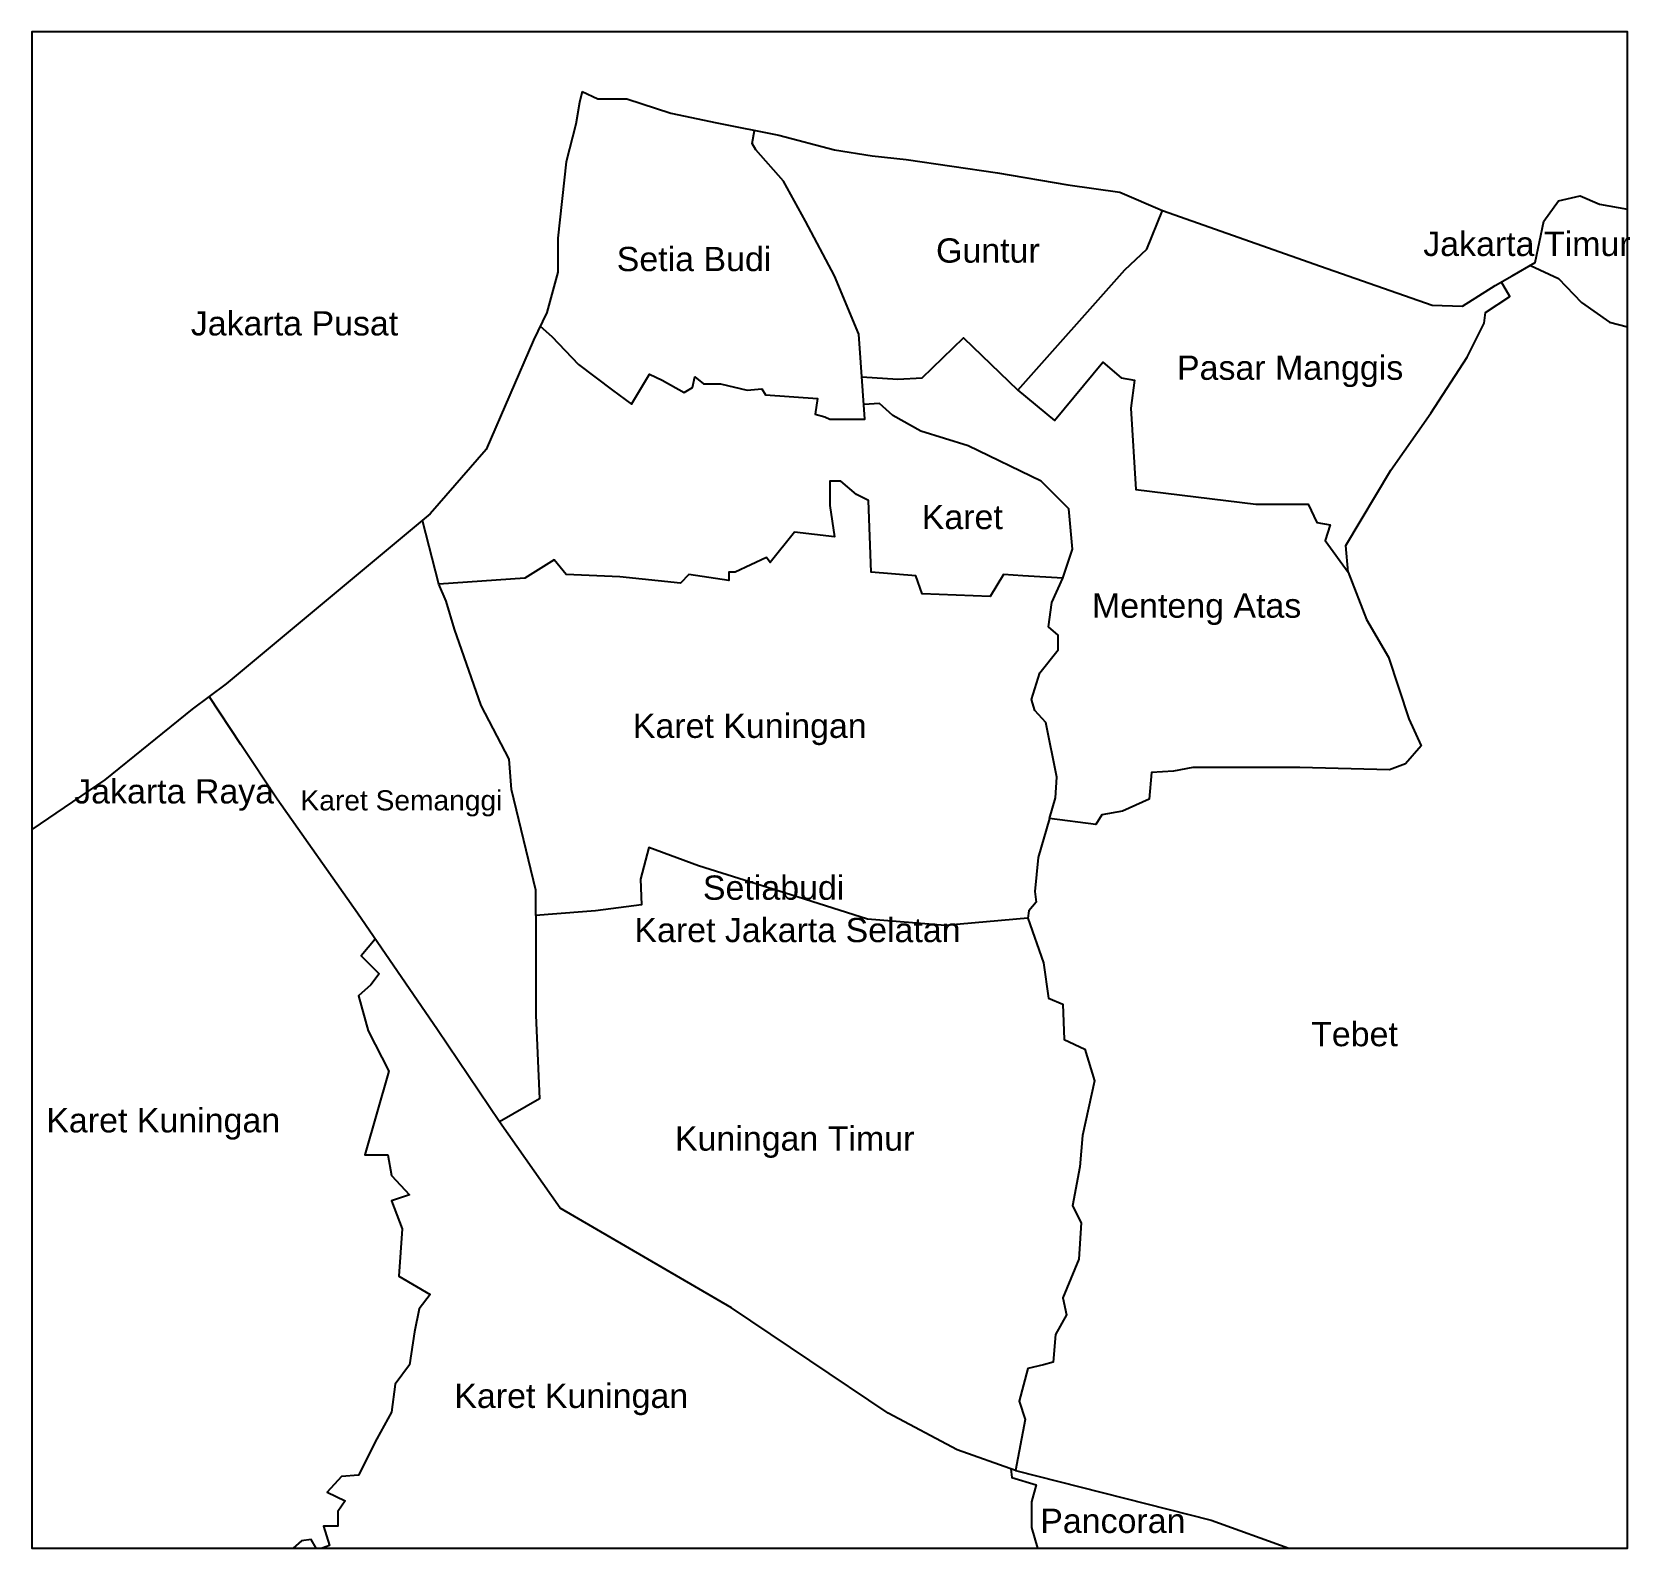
# Model space of a CAD drawing. Header units: millimetres. Extents: x -2888 to 7167, y -634 to 4310.
# Drawn here: x 6193 to 7167, y 3386 to 4310 of the extents above; entities that cross this region are included whole.
import ezdxf

# ---------------------------------------------------------------- set-up
doc = ezdxf.new("R2010")
doc.units = ezdxf.units.MM
doc.header["$MEASUREMENT"] = 0
doc.styles.get("Standard").update_dxf_attribs({"font": 'arial.ttf'})

msp = doc.modelspace()

# ---------------------------------------------------------------- texts
at = {"color": 0, "attachment_point": 1}
for s, width, gutter_width, heights, insert, char_height in [('\\pxqc;Jakarta Timur', 165.4585035, 19.61852, [58.43178], (7021.49764, 4188.1354), 14.8013895), ('\\pxqc;Setia Budi', 165.4585035, 19.61852, [58.43178], (6513.88486, 4178.91797), 14.8013895), ('\\pxqc;Guntur', 165.4585035, 19.61852, [58.43178], (6692.98167, 4184.09846), 14.8013895), ('\\pxqc;Jakarta Pusat', 165.4585035, 19.61852, [58.43178], (6270.402, 4139.69429), 14.8013895), ('\\pxqc;Pasar Manggis', 165.4585035, 19.61852, [58.43178], (6877.18409, 4112.64832), 14.8013895), ('\\pxqc;Karet', 165.4585035, 19.61852, [58.43178], (6677.36534, 4021.61977), 14.8013895), ('\\pxqc;Menteng Atas', 165.4585035, 19.61852, [58.43178], (6820.19874, 3967.5947), 14.8013895), ('\\pxqc;Karet Kuningan', 165.4585035, 19.61852, [58.43178], (6547.85318, 3894.32782), 14.8013895), ('\\pxqc;Jakarta Raya', 165.4585035, 19.61852, [58.43178], (6197.06025, 3854.36407), 14.8013895), ('\\pxqc;Karet Semanggi', 137.3023357, 16.28003, [48.48841], (6349.64596, 3847.60522), 12.2826286), ('\\pxqc;Setiabudi', 165.4585035, 19.61852, [58.43178], (6562.40011, 3795.64785), 14.8013895), ('\\pxqc;Karet Jakarta Selatan', 218.8801282, 19.61852, [58.43178], (6550.2453, 3769.8028), 14.8013895), ('\\pxqc;Tebet', 165.4585035, 19.61852, [58.43178], (6916.40778, 3706.35017), 14.8013895), ('\\pxqc;Karet Kuningan', 165.4585035, 19.61852, [58.43178], (6190.39962, 3653.80524), 14.8013895), ('\\pxqc;Kuningan Timur', 165.4585035, 19.61852, [58.43178], (6575.23575, 3642.7042), 14.8013895), ('\\pxqc;Karet Kuningan', 165.4585035, 19.61852, [58.43178], (6439.06296, 3485.80947), 14.8013895), ('\\pxqc;Pancoran', 165.4585035, 19.61852, [58.43178], (6769.13395, 3409.58231), 14.8013895)]:
    msp.add_mtext_dynamic_manual_height_columns(s, width=width, gutter_width=gutter_width, heights=heights, dxfattribs=dict(at, insert=insert, char_height=char_height))

# ---------------------------------------------------------------- linework, layer by layer
at = {"ltscale": 100}
for points in [[(7165.56901, 4309.94398), (6193.11772, 4309.94398), (6193.11772, 3385.59721), (7165.56901, 3385.59721)], [(6193.11772, 3385.59721), (7165.56901, 3385.59721), (7165.56901, 4309.94398), (6193.11772, 4309.94398)]]:
    msp.add_lwpolyline(points, close=True, dxfattribs=at)
for points in [[(6528.36919, 4273.68058), (6526.88905, 4267.01995), (6524.66884, 4253.6987), (6518.74829, 4230.75655), (6513.5678, 4184.13217), (6513.5678, 4163.41023), (6506.90718, 4138.98793), (6498.76641, 4121.96634), (6469.9037, 4055.36008), (6435.86051, 4016.1364), (6311.52883, 3912.52667), (6290.80689, 3896.98521), (6237.52189, 3854.06118), (6193.11772, 3823.71834)], [(6528.36919, 4273.68058), (6537.99009, 4269.24016), (6555.75176, 4269.24016), (6582.39426, 4260.35933), (6610.5169, 4254.43877), (6648.26045, 4247.03808), (6682.30364, 4238.15724), (6705.2458, 4234.4569), (6725.96774, 4232.23669), (6781.47295, 4224.09592), (6824.39698, 4216.69523), (6856.21997, 4212.25481), (6882.1224, 4201.15377), (6978.33143, 4167.11057), (7046.41782, 4143.42835), (7064.91956, 4142.68828), (7084.90144, 4155.26946), (7095.26241, 4161.19002), (7109.32373, 4169.33078), (7114.50422, 4194.49314), (7123.38505, 4207.07432), (7136.7063, 4210.0346), (7148.54741, 4204.85412), (7165.56901, 4201.89384)], [(6502.83679, 4130.47713), (6509.86745, 4124.18654), (6526.14898, 4107.16495), (6546.87093, 4091.62349), (6558.47522, 4082.92027), (6567.59287, 4098.28411), (6569.40965, 4101.34549), (6577.21378, 4097.54404), (6590.53503, 4090.14335), (6595.71551, 4093.10363), (6597.19565, 4099.76425), (6602.37614, 4095.32383), (6612.73711, 4095.32383), (6629.01864, 4091.62349), (6637.89947, 4092.36356), (6640.11968, 4088.66321), (6671.94267, 4086.443), (6670.46253, 4076.8221), (6676.38309, 4075.34196), (6679.34336, 4073.86182), (6700.80538, 4073.86182), (6697.10503, 4125.66668), (6682.30364, 4161.19002), (6664.54197, 4194.49314), (6651.22072, 4218.91544), (6634.19913, 4238.15724), (6631.97892, 4241.85759), (6633.55989, 4249.92054)], [(6698.9552, 4099.76425), (6720.78725, 4098.28411), (6735.58864, 4099.02418), (6760.75101, 4123.44647), (6794.05413, 4091.62349), (6859.18025, 4164.89036), (6872.5015, 4177.47155), (6882.1224, 4201.15377)], [(7106.37727, 4167.62494), (7123.38505, 4159.70988), (7137.44637, 4144.90849), (7154.46797, 4133.06738), (7165.56901, 4130.1071)], [(6794.05413, 4091.62349), (6816.25622, 4073.12175), (6845.859, 4108.64508), (6856.96004, 4099.02418), (6865.1008, 4097.54404), (6862.88059, 4080.52244), (6865.84087, 4030.93779), (6939.10775, 4022.05696), (6970.93074, 4022.05696), (6976.11122, 4010.95591), (6984.25199, 4009.47577), (6981.29171, 3999.85487), (6995.35303, 3980.61307), (6993.87289, 3996.89459), (7021.25546, 4042.7789), (7045.67775, 4077.56217), (7067.87984, 4111.60536), (7078.24081, 4132.32731), (7078.98088, 4138.98793), (7093.78227, 4148.60884), (7088.72703, 4157.45551)], [(6995.35303, 3980.61307), (7006.45407, 3951.75036), (7019.77532, 3928.8082), (7032.3565, 3891.06466), (7039.7572, 3874.78313), (7030.1363, 3863.68209), (7020.51539, 3859.98174), (6965.75025, 3861.46188), (6900.62414, 3861.46188), (6888.78303, 3859.24167), (6875.46178, 3858.5016), (6873.98164, 3842.22007), (6857.70011, 3834.81938), (6845.11893, 3832.59917), (6841.41858, 3826.67861), (6813.29594, 3830.37896), (6816.99629, 3842.96014), (6817.73636, 3855.54132), (6811.07573, 3888.84445), (6804.41511, 3896.24514), (6802.1949, 3902.90577), (6807.37538, 3919.1873), (6818.47643, 3933.24862), (6818.47643, 3942.12945), (6812.55587, 3947.30994), (6814.77608, 3962.11133), (6821.4367, 3976.91272), (6827.35726, 3994.67439), (6825.13705, 4019.09668), (6808.11545, 4036.11828), (6763.71128, 4057.58029), (6734.84857, 4066.46112), (6717.82698, 4076.08203), (6709.68621, 4083.48272), (6700.16674, 4082.80276)], [(6821.4367, 3976.91272), (6797.01441, 3978.39286), (6785.1733, 3979.13293), (6777.03253, 3965.81168), (6735.58864, 3967.29181), (6731.8883, 3978.39286), (6704.50573, 3980.61307), (6703.02559, 4024.27716), (6695.62489, 4027.97751), (6686.00399, 4036.11828), (6679.34336, 4036.11828), (6679.34336, 4021.31689), (6682.30364, 4002.07508), (6657.88135, 4005.03536), (6643.07996, 3986.53362), (6640.85975, 3989.4939), (6621.61794, 3980.61307), (6617.9176, 3980.61307), (6617.9176, 3975.43258), (6593.4953, 3979.13293), (6588.31482, 3973.95244), (6551.31134, 3977.65279), (6518.74829, 3979.13293), (6511.34759, 3988.01376), (6493.58593, 3976.91272), (6441.04099, 3973.21237), (6431.05612, 4012.13275)], [(6813.29594, 3830.37896), (6806.29592, 3806.57889), (6804.41511, 3785.97479), (6805.15517, 3779.31417), (6800.71476, 3774.13368), (6799.97469, 3769.69326), (6749.64996, 3765.25285), (6702.28552, 3768.95319), (6655.66114, 3783.75458), (6599.41586, 3801.51625), (6569.07301, 3812.61729), (6563.89253, 3793.37549), (6564.6326, 3777.83403), (6536.50995, 3774.13368), (6507.64725, 3771.91347), (6500.24655, 3771.1734), (6500.24655, 3786.71486), (6485.44516, 3848.14063), (6483.96502, 3866.64237), (6466.94342, 3899.20542), (6450.6619, 3945.8298), (6445.48141, 3962.8514), (6441.04099, 3973.21237)], [(6500.24655, 3771.1734), (6500.24655, 3710.48771), (6502.46676, 3659.42291), (6478.04447, 3645.36159), (6440.30092, 3701.60687), (6391.45634, 3772.65354), (6342.61175, 3842.22007), (6320.40967, 3875.5232), (6301.16786, 3904.75594)], [(6799.97469, 3769.69326), (6809.59559, 3742.31069), (6812.55587, 3720.84868), (6821.4367, 3717.14833), (6822.17677, 3695.68632), (6834.75795, 3689.76576), (6840.67851, 3670.52395), (6833.27781, 3637.22083), (6831.79768, 3617.97902), (6827.35726, 3594.2968), (6832.53775, 3583.93583), (6831.05761, 3561.73374), (6821.4367, 3538.05152), (6823.65691, 3527.69055), (6816.99629, 3515.84943), (6815.51615, 3498.82784), (6809.59559, 3497.3477), (6799.97469, 3495.12749), (6794.7942, 3475.14561), (6798.49455, 3464.04457), (6792.57399, 3432.96165), (6757.05066, 3445.54283), (6714.8667, 3467.74492), (6619.39774, 3532.13096), (6515.04794, 3592.81666), (6478.04447, 3645.36159)], [(6402.2747, 3756.91774), (6393.67655, 3746.75111), (6404.77759, 3735.65007), (6399.5971, 3728.98944), (6392.19641, 3722.32882), (6398.11696, 3700.8668), (6410.69814, 3676.44451), (6395.89675, 3625.37972), (6409.95807, 3625.37972), (6412.17828, 3612.79854), (6423.27933, 3600.95742), (6412.17828, 3597.25708), (6418.83891, 3580.23548), (6416.6187, 3551.37277), (6435.86051, 3540.27173), (6429.19988, 3531.39089), (6426.2396, 3517.32957), (6423.27933, 3497.3477), (6414.39849, 3485.50659), (6412.17828, 3468.48499), (6403.29745, 3452.20346), (6392.19641, 3430.00137), (6381.83543, 3429.26131), (6372.9546, 3419.6404), (6384.05564, 3414.45992), (6379.61523, 3407.79929), (6379.61523, 3398.91846), (6370.73439, 3398.91846), (6374.43474, 3387.07735), (6369.99432, 3385.59721)], [(6789.71076, 3433.97572), (6790.35379, 3428.52124), (6805.15517, 3424.08082), (6802.1949, 3413.71985), (6802.1949, 3398.17839), (6805.89524, 3385.59721)], [(6792.57399, 3432.96165), (6911.72518, 3402.6188), (6959.08963, 3385.59721)], [(6366.29398, 3385.59721), (6363.3337, 3390.77769), (6357.41314, 3390.03762), (6352.23266, 3385.59721)]]:
    msp.add_lwpolyline(points, dxfattribs=at)

msp.set_redraw_order([(e.dxf.handle, doc.entitydb.next_handle()) for e in msp.query("TEXT MTEXT ATTDEF DIMENSION ARC_DIMENSION")])  # texts and dimensions are drawn at this point

doc.saveas('drawing.dxf')
